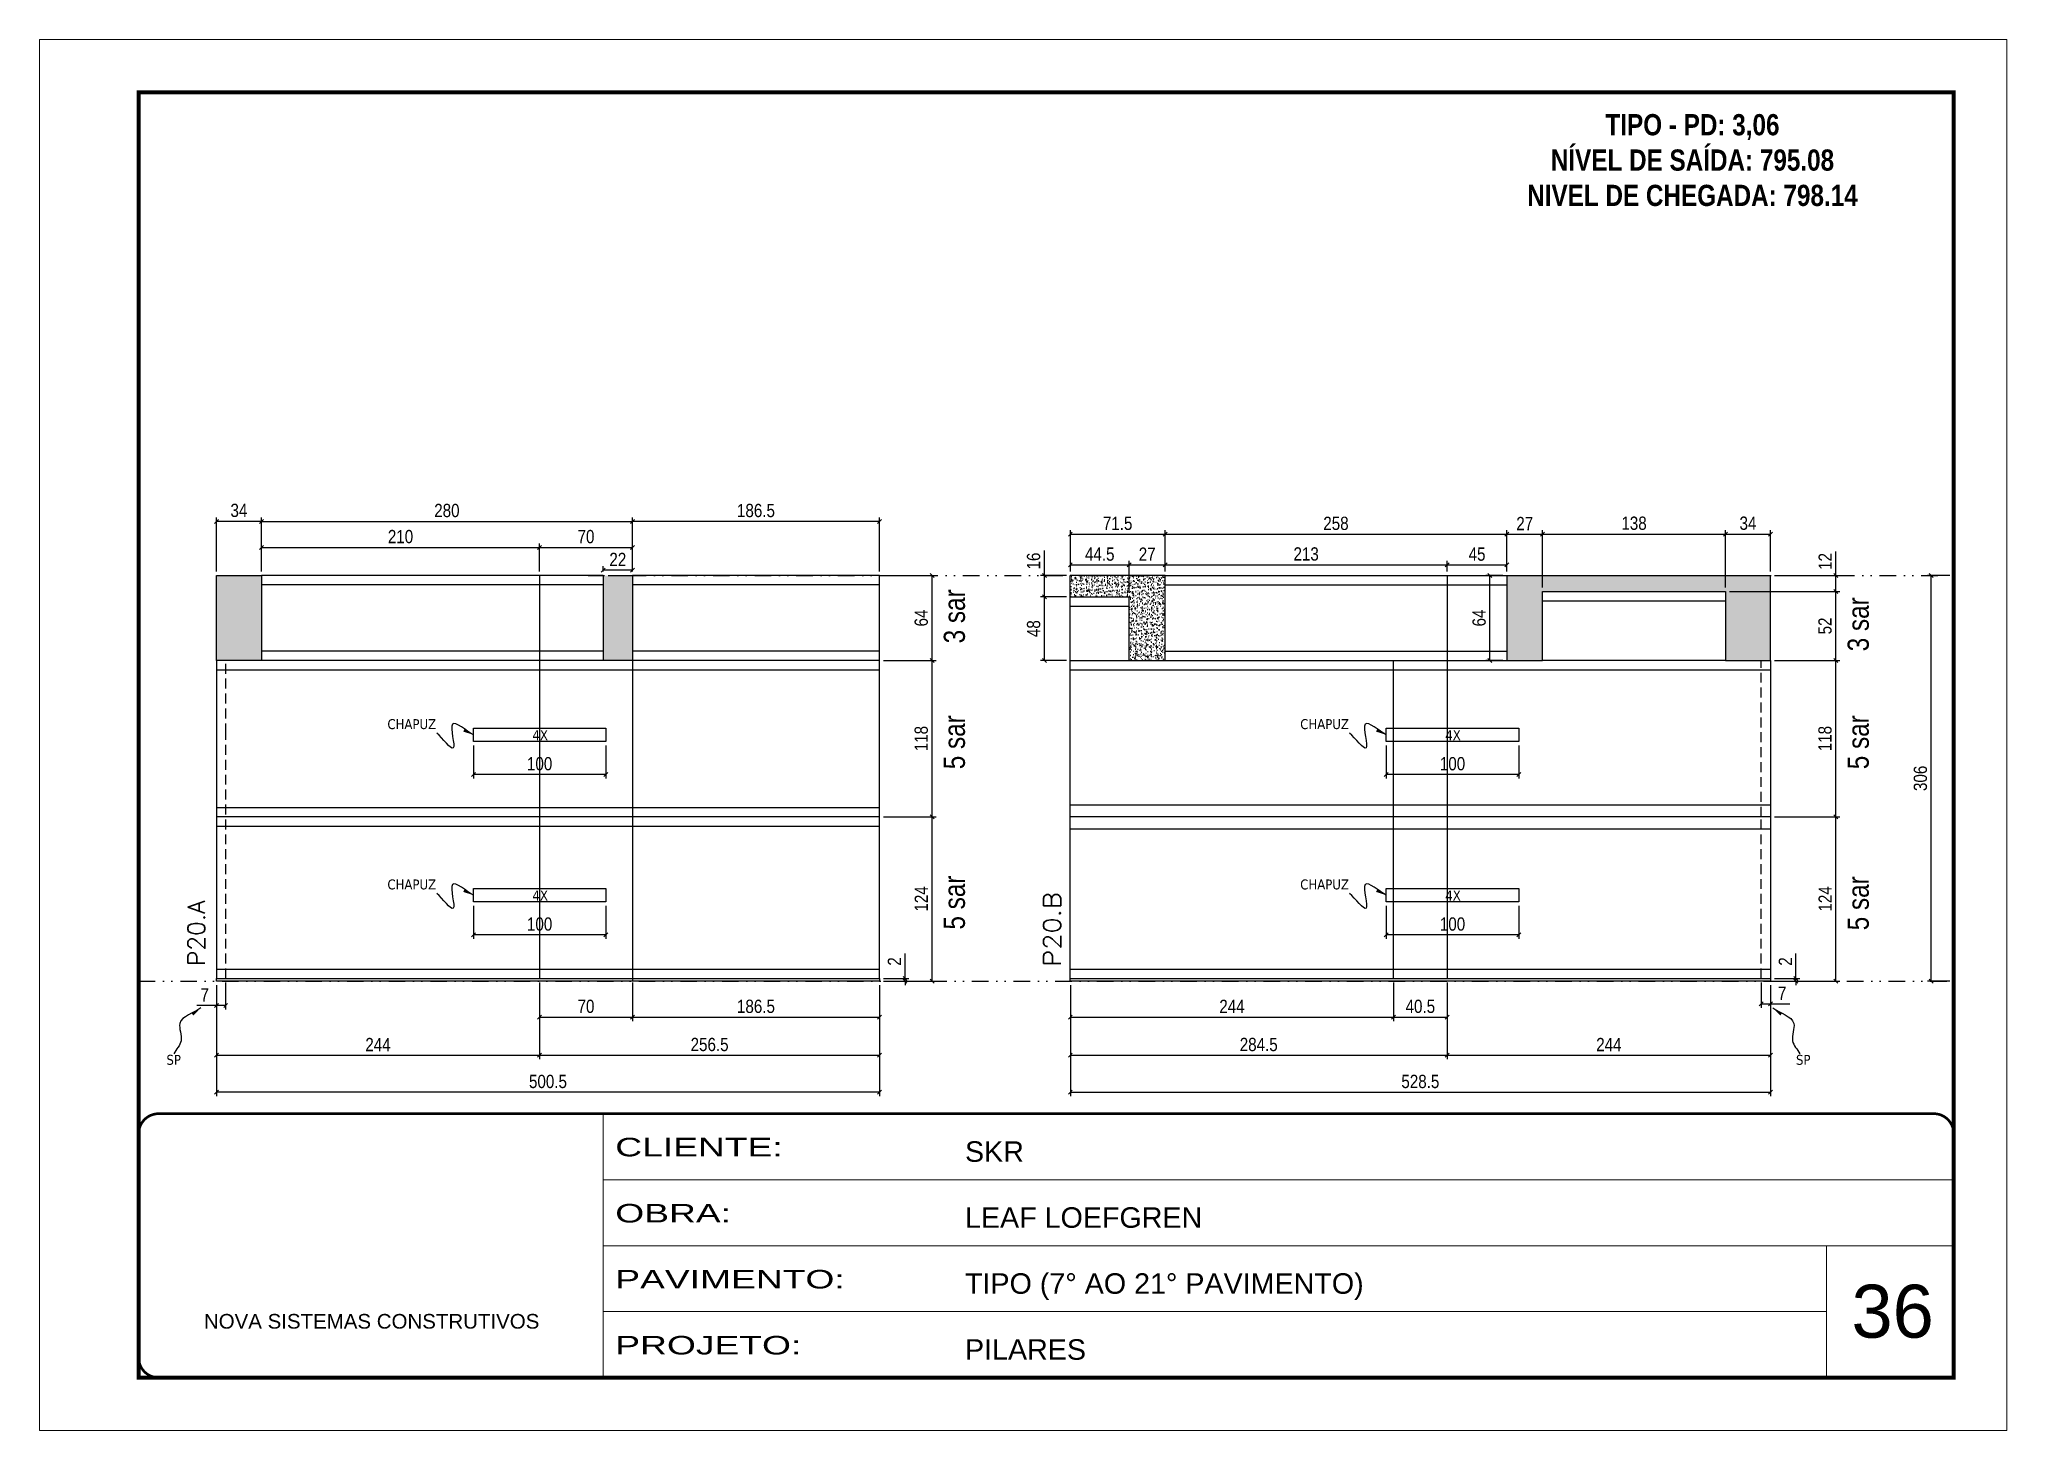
# Model space of a CAD drawing. Extents: x 14400 to 27878, y -21631 to 6985.
# Drawn here: x 19168 to 20653, y -3254 to -2204 of the extents above; entities that cross this region are included whole.
import ezdxf

# ---------------------------------------------------------------- set-up
doc = ezdxf.new("R2010")
doc.units = 0
for name, pattern in [('CONTINUO', [0]), ('DASHED', [0.75, 0.5, -0.25]), ('DIVIDE2', [0.625, 0.25, -0.125, 0, -0.125, 0, -0.125]), ('HIDDEN', [0.375, 0.25, -0.125])]:
    doc.linetypes.add(name, pattern=pattern)
for name, color, linetype, lineweight in [('CARIMBO', 255, 'Continuous', 9), ('Folhas', 255, 'Continuous', 9), ('SARRAFO DE PRESSAO', 251, 'DASHED', 9), ('Texto Seção', 7, 'Continuous', 15)]:
    doc.layers.add(name, color=color, linetype=linetype, lineweight=lineweight)
for name, color, linetype in [('COTA', 241, 'Continuous'), ('NOMENCLATURA', 7, 'Continuous'), ('Nível', 160, 'Continuous'), ('Painéis', 200, 'Continuous'), ('SARR_2.2x10', 60, 'Continuous'), ('SARR_2.2x7', 40, 'Continuous'), ('Sarrafo de Pressão', 42, 'HIDDEN'), ('texto', 7, 'Continuous')]:
    doc.layers.add(name, color=color, linetype=linetype)
doc.styles.add('ARIAL', font='arial.ttf')
doc.styles.add('ARIAL_NARROW', font='ARIALN.TTF', dxfattribs={"height": 0.2})
doc.styles.add('COTA TECNICA', font='techl___.ttf', dxfattribs={"height": 10})
doc.styles.add('COTA TECNICA-50', font='techl___.ttf', dxfattribs={"height": 10})
doc.styles.add('REGUA-120', font='ROMANS.shx', dxfattribs={"height": 15})
doc.styles.add('ROMANC', font='techb___.ttf', dxfattribs={"height": 2.5})
doc.styles.get("Standard").update_dxf_attribs({"font": 'arial.ttf'})
doc.styles.add('Tecnologia', font='')
doc.styles.get('Tecnologia').set_extended_font_data('Forgotten Futurist')
doc.dimstyles.new('COTA PAINEL-50', dxfattribs={"dimtxt": 10, "dimasz": 3, "dimexe": 3, "dimexo": 3, "dimgap": 3, "dimtad": 1, "dimdec": 1, "dimzin": 12, "dimdsep": 46, "dimtxsty": 'COTA TECNICA-50', "dimblk1": 'OBLIQUE', "dimblk2": 'OBLIQUE', "dimsah": 1, "dimcen": 0.9, "dimclrd": 4, "dimclre": 4, "dimclrt": 240, "dimadec": 1, "dimazin": 3, "dimtfac": 1, "dimtdec": 1, "dimtmove": 0, "dimatfit": 3, "dimfxl": 1, "dimtolj": 1, "dimtzin": 12, "dimarcsym": 0})
doc.dimstyles.new('PAINEL', dxfattribs={"dimtxt": 10, "dimasz": 3, "dimexe": 3, "dimexo": 3, "dimgap": 3, "dimtad": 1, "dimdec": 1, "dimzin": 12, "dimdsep": 46, "dimtxsty": 'COTA TECNICA', "dimblk1": 'OBLIQUE', "dimblk2": 'OBLIQUE', "dimsah": 1, "dimcen": 0.9, "dimclrd": 4, "dimclre": 4, "dimclrt": 240, "dimadec": 1, "dimazin": 3, "dimtfac": 1, "dimtdec": 1, "dimtmove": 0, "dimatfit": 3, "dimfxl": 1, "dimtolj": 1, "dimtzin": 12, "dimarcsym": 0})
doc.dimstyles.get("Standard").update_dxf_attribs({"dimtxt": 0.18, "dimasz": 0.18, "dimexe": 0.18, "dimexo": 0.0625, "dimgap": 0.09, "dimtad": 0, "dimtih": 1, "dimtoh": 1, "dimdec": 4, "dimzin": 0, "dimdsep": 46, "dimtxsty": 'Standard', "dimcen": 0.09, "dimadec": 0, "dimazin": 0, "dimtfac": 1, "dimtdec": 4, "dimtofl": 0, "dimtmove": 0, "dimatfit": 3, "dimfxl": 1, "dimtolj": 1, "dimtzin": 0, "dimarcsym": 0})
pattern_1 = [(50, (0, -55), (5.4655401, -0.4781726), [0.5715, -6.2865]), (355, (0, -55), (-1.0573026, 5.7317054), [0.4572, -5.0292175]), (100.451445, (0.4555, -55.04), (4.4082374, 5.2535326), [0.4857003, -5.3427073]), (46.1842, (0, -53.476), (8.1323712, -1.2612698), [0.85725, -9.42975]), (96.635558, (0.678, -53.581), (7.122124, 7.4227837), [0.7285507, -8.0140682]), (351.18415, (0, -53.476), (7.122124, 7.4227837), [0.685799, -7.543792]), (21, (0.762, -53.857), (4.5484317, -3.0679559), [0.5715, -6.2865]), (326, (0.762, -53.857), (1.8540609, 5.525639), [0.4572, -5.0292]), (71.451445, (1.141, -54.1127), (6.4024926, 2.457683), [0.4857003, -5.3426981]), (37.5, (0, -55), (0.0926581, 2.53665117), [0, -4.96824, 0, -5.1054, 0, -5.04825]), (7.5, (0, -55), (2.00458988, 3.00541724), [0, -2.91084, 0, -4.85394, 0, -1.92405]), (327.5, (-1.6993, -55), (4.06771786, -0.17186232), [0, -1.905, 0, -5.9436, 0, -7.8867]), (317.5, (-2.4613, -55), (4.44387544, 0.76279473), [0, -2.4765, 0, -3.94716, 0, -5.6007])]

msp = doc.modelspace()

# ---------------------------------------------------------------- texts
at = {"layer": 'CARIMBO', "style": 'ARIAL'}
msp.add_text('36', height=40, dxfattribs=at).set_placement((20536.328, -3183.73))
at = {"layer": 'NOMENCLATURA', "style": 'ARIAL_NARROW'}
for s, p in [('3 sar', (19867.144, -2659.71)), ('3 sar', (20549.4, -2665.71)), ('5 sar', (19867.144, -2754.71)), ('5 sar', (20549.4, -2754.71)), ('5 sar', (19867.144, -2875.71)), ('5 sar', (20549.4, -2876.267))]:
    msp.add_text(s, height=16, rotation=90, dxfattribs=at).set_placement(p)
at = {"layer": 'NOMENCLATURA', "color": 2, "insert": (20416.306, -2260.288), "char_height": 16, "attachment_point": 2, "style": 'ROMANC'}
msp.add_mtext_dynamic_manual_height_columns('TIPO - PD: 3,06\\PNÍVEL DE SAÍDA: 795.08\\PNIVEL DE CHEGADA: 798.14', width=432.35115, gutter_width=1, heights=[0], dxfattribs=at)
at = {"layer": 'texto', "color": 0, "char_height": 7.5, "attachment_point": 5}
for s, insert in [('{\\fTahoma|b0|i0|c0|p34;\\C4;CHAPUZ}', (19449.577, -2720.733)), ('{\\fTahoma|b0|i0|c0|p34;\\C4;CHAPUZ}', (20138.607, -2720.733)), ('{\\fTahoma|b0|i0|c0|p34;\\C4;4X}', (19546.519, -2729.04)), ('{\\fTahoma|b0|i0|c0|p34;\\C4;4X}', (20235.55, -2729.04)), ('{\\fTahoma|b0|i0|c0|p34;\\C4;CHAPUZ}', (19449.577, -2841.733)), ('{\\fTahoma|b0|i0|c0|p34;\\C4;4X}', (19546.519, -2850.04)), ('{\\fTahoma|b0|i0|c0|p34;\\C4;CHAPUZ}', (20138.607, -2841.733)), ('{\\fTahoma|b0|i0|c0|p34;\\C4;4X}', (20235.55, -2850.04)), ('{\\fTahoma|b0|i0|c0|p34;\\C4;SP}', (19269.88, -2974.082)), ('{\\fTahoma|b0|i0|c0|p34;\\C4;SP}', (20499.934, -2974.082))]:
    msp.add_mtext(s, dxfattribs=dict(at, insert=insert))
at = {"layer": 'Texto Seção', "style": 'REGUA-120', "width": 1.1}
msp.add_text('P20.B', height=13, rotation=90, dxfattribs=at).set_placement((19939.408, -2903.827))
at = {"layer": 'Texto Seção', "insert": (19293.507, -2903.339), "char_height": 13, "width": 285.32988, "attachment_point": 7, "rotation": 90, "style": 'REGUA-120'}
msp.add_mtext('P20.A', dxfattribs=at)

# ---------------------------------------------------------------- blocks, each defined once
blk = doc.blocks.new('9999999999')
at = {"color": 30, "linetype": 'CONTINUO'}
for p, q in [((98564.6, 34230.2), (98564.6, 34429.4)), ((98564.6, 34379.6), (99584, 34379.6)), ((98564.6, 34329.8), (99488, 34329.8)), ((99584, 34329.8), (99488, 34329.8)), ((99488, 34329.8), (99488, 34230.2)), ((98564.6, 34280), (99488, 34280))]:
    blk.add_line(p, q, dxfattribs=at)
at = {"color": 30, "linetype": 'CONTINUO', "const_width": 2}
blk.add_lwpolyline([(99584, 34230.2), (99584, 34414.4, 0.414214), (99569, 34429.4), (98229, 34429.4, 0.414214), (98214, 34414.4), (98214, 34245.2, 0.414214), (98229, 34230.2), (99584, 34230.2)], format="xyb", dxfattribs=at)
at = {"layer": 'Folhas'}
blk.add_lwpolyline([(98139, 34190.2), (99624, 34190.2), (99624, 35240.2), (98139, 35240.2)], close=True, dxfattribs=at)
at = {"layer": 'Folhas', "color": 30, "const_width": 3}
blk.add_lwpolyline([(98214, 34230.2), (99584, 34230.2), (99584, 35200.2), (98214, 35200.2)], close=True, dxfattribs=at)
at = {"color": 7, "linetype": 'Continuous', "ltscale": 5, "style": 'ARIAL'}
for s, height, p in [('SKR', 15.48, (98837.7, 34393.1)), ('LEAF LOEFGREN', 15.483, (98837.7, 34343.3)), ('TIPO (7° AO 21° PAVIMENTO)', 15.483, (98837.7, 34293.5)), ('NOVA SISTEMAS CONSTRUTIVOS', 11.059, (98263.2, 34267.2)), ('PILARES', 15.48, (98837.7, 34243.7))]:
    blk.add_text(s, height=height, dxfattribs=at).set_placement(p)
at = {"layer": 'Folhas', "color": 7, "style": 'Tecnologia', "width": 1.5}
for s, p in [('CLIENTE:', (98573.7, 34397.2)), ('OBRA:', (98573.7, 34347.3)), ('PAVIMENTO:', (98573.7, 34297.5)), ('PROJETO:', (98573.7, 34247.7))]:
    blk.add_text(s, height=14, dxfattribs=at).set_placement(p)
blk = doc.blocks.new('_Oblique')
at = {"color": 0, "linetype": 'ByBlock', "lineweight": -2}
blk.add_line((-0.5, -0.5), (0.5, 0.5), dxfattribs=at)
blk = doc.blocks.new('*D1967')
at = {"layer": 'COTA', "color": 4, "lineweight": -2, "transparency": 16777216}
for p, q in [((19302.1, -2917.6), (19302.1, -2936.1)), ((19309.1, -2915.6), (19309.1, -2936.1)), ((19302.1, -2933.1), (19287.4, -2933.1)), ((19309.1, -2933.1), (19302.1, -2933.1))]:
    blk.add_line(p, q, dxfattribs=at)
at = {"layer": 'Defpoints', "color": 0, "transparency": 16777216}
for p in [(19302.1, -2914.6), (19309.1, -2912.6), (19302.1, -2933.1)]:
    blk.add_point(p, dxfattribs=at)
at = {"layer": 'COTA', "color": 4, "lineweight": -2, "transparency": 16777216, "xscale": 3, "yscale": 3, "zscale": 3, "rotation": 180}
blk.add_blockref('_Oblique', (19302.1, -2933.1), dxfattribs=at)
at = {"layer": 'COTA', "color": 4, "lineweight": -2, "transparency": 16777216, "xscale": 3, "yscale": 3, "zscale": 3}
blk.add_blockref('_Oblique', (19309.1, -2933.1), dxfattribs=at)
at = {"layer": 'COTA', "color": 240, "transparency": 16777216, "insert": (19293.3, -2925), "char_height": 10, "attachment_point": 5, "style": 'COTA TECNICA-50'}
blk.add_mtext('\\A1;7', dxfattribs=at)
blk = doc.blocks.new('*D1968')
at = {"layer": 'COTA', "color": 4, "lineweight": -2, "transparency": 16777216}
for p, q in [((19821.9, -2912.6), (19821.9, -2893.8)), ((19805.6, -2912.6), (19824.9, -2912.6)), ((19805.6, -2914.6), (19824.9, -2914.6)), ((19821.9, -2914.6), (19821.9, -2912.6)), ((19821.9, -2914.6), (19821.9, -2917.6))]:
    blk.add_line(p, q, dxfattribs=at)
at = {"layer": 'Defpoints', "color": 0, "transparency": 16777216}
for p in [(19802.6, -2912.6), (19802.6, -2914.6), (19821.9, -2914.6)]:
    blk.add_point(p, dxfattribs=at)
at = {"layer": 'COTA', "color": 4, "lineweight": -2, "transparency": 16777216, "xscale": 3, "yscale": 3, "zscale": 3}
for p, rotation in [((19821.9, -2912.6), 270), ((19821.9, -2914.6), 90)]:
    blk.add_blockref('_Oblique', p, dxfattribs=dict(at, rotation=rotation))
at = {"layer": 'COTA', "color": 240, "transparency": 16777216, "insert": (19813.9, -2899.8), "char_height": 10, "attachment_point": 5, "rotation": 90, "style": 'COTA TECNICA-50'}
blk.add_mtext('\\A1;2', dxfattribs=at)
blk = doc.blocks.new('*D1969')
at = {"layer": 'COTA', "color": 4, "lineweight": -2, "transparency": 16777216}
for p, q in [((19302.1, -2917.6), (19302.1, -2973.6)), ((19546.1, -2915.6), (19546.1, -2973.6)), ((19302.1, -2970.6), (19546.1, -2970.6))]:
    blk.add_line(p, q, dxfattribs=at)
at = {"layer": 'Defpoints', "color": 0, "transparency": 16777216}
for p in [(19302.1, -2914.6), (19546.1, -2912.6), (19546.1, -2970.6)]:
    blk.add_point(p, dxfattribs=at)
at = {"layer": 'COTA', "color": 4, "lineweight": -2, "transparency": 16777216, "xscale": 3, "yscale": 3, "zscale": 3, "rotation": 180}
blk.add_blockref('_Oblique', (19302.1, -2970.6), dxfattribs=at)
at = {"layer": 'COTA', "color": 4, "lineweight": -2, "transparency": 16777216, "xscale": 3, "yscale": 3, "zscale": 3}
blk.add_blockref('_Oblique', (19546.1, -2970.6), dxfattribs=at)
at = {"layer": 'COTA', "color": 240, "transparency": 16777216, "insert": (19424.1, -2962.5), "char_height": 10, "attachment_point": 5, "style": 'COTA TECNICA-50'}
blk.add_mtext('\\A1;244', dxfattribs=at)
blk = doc.blocks.new('*D1970')
at = {"layer": 'COTA', "color": 4, "lineweight": -2, "transparency": 16777216}
for p, q in [((19546.1, -2915.6), (19546.1, -2973.6)), ((19802.6, -2917.6), (19802.6, -2973.6)), ((19546.1, -2970.6), (19802.6, -2970.6))]:
    blk.add_line(p, q, dxfattribs=at)
at = {"layer": 'Defpoints', "color": 0, "transparency": 16777216}
for p in [(19546.1, -2912.6), (19802.6, -2914.6), (19802.6, -2970.6)]:
    blk.add_point(p, dxfattribs=at)
at = {"layer": 'COTA', "color": 4, "lineweight": -2, "transparency": 16777216, "xscale": 3, "yscale": 3, "zscale": 3, "rotation": 180}
blk.add_blockref('_Oblique', (19546.1, -2970.6), dxfattribs=at)
at = {"layer": 'COTA', "color": 4, "lineweight": -2, "transparency": 16777216, "xscale": 3, "yscale": 3, "zscale": 3}
blk.add_blockref('_Oblique', (19802.6, -2970.6), dxfattribs=at)
at = {"layer": 'COTA', "color": 240, "transparency": 16777216, "insert": (19674.4, -2962.5), "char_height": 10, "attachment_point": 5, "style": 'COTA TECNICA-50'}
blk.add_mtext('\\A1;256.5', dxfattribs=at)
blk = doc.blocks.new('*D1971')
at = {"layer": 'COTA', "color": 4, "linetype": 'ByBlock', "lineweight": -2, "transparency": 16777216}
for p, q in [((19496.1, -2857.7), (19496.1, -2882.7)), ((19596.1, -2857.7), (19596.1, -2882.7)), ((19596.1, -2879.7), (19496.1, -2879.7))]:
    blk.add_line(p, q, dxfattribs=at)
at = {"layer": 'Defpoints', "color": 0, "linetype": 'ByBlock', "transparency": 16777216}
for p in [(19496.1, -2854.7), (19596.1, -2854.7), (19496.1, -2879.7)]:
    blk.add_point(p, dxfattribs=at)
at = {"layer": 'COTA', "color": 4, "linetype": 'ByBlock', "lineweight": -2, "transparency": 16777216, "xscale": 3, "yscale": 3, "zscale": 3, "rotation": 180}
blk.add_blockref('_Oblique', (19496.1, -2879.7), dxfattribs=at)
at = {"layer": 'COTA', "color": 4, "linetype": 'ByBlock', "lineweight": -2, "transparency": 16777216, "xscale": 3, "yscale": 3, "zscale": 3}
blk.add_blockref('_Oblique', (19596.1, -2879.7), dxfattribs=at)
at = {"layer": 'COTA', "color": 240, "linetype": 'ByBlock', "transparency": 16777216, "insert": (19546.1, -2871.6), "char_height": 10, "attachment_point": 5, "style": 'COTA TECNICA'}
blk.add_mtext('\\A1;100', dxfattribs=at)
blk = doc.blocks.new('*D1972')
at = {"layer": 'COTA', "color": 4, "lineweight": -2, "transparency": 16777216}
for p, q in [((19546.1, -2915.6), (19546.1, -2944.8)), ((19616.1, -2915.6), (19616.1, -2944.8)), ((19546.1, -2941.8), (19616.1, -2941.8))]:
    blk.add_line(p, q, dxfattribs=at)
at = {"layer": 'Defpoints', "color": 0, "transparency": 16777216}
for p in [(19546.1, -2912.6), (19616.1, -2912.6), (19616.1, -2941.8)]:
    blk.add_point(p, dxfattribs=at)
at = {"layer": 'COTA', "color": 4, "lineweight": -2, "transparency": 16777216, "xscale": 3, "yscale": 3, "zscale": 3, "rotation": 180}
blk.add_blockref('_Oblique', (19546.1, -2941.8), dxfattribs=at)
at = {"layer": 'COTA', "color": 4, "lineweight": -2, "transparency": 16777216, "xscale": 3, "yscale": 3, "zscale": 3}
blk.add_blockref('_Oblique', (19616.1, -2941.8), dxfattribs=at)
at = {"layer": 'COTA', "color": 240, "transparency": 16777216, "insert": (19581.1, -2933.7), "char_height": 10, "attachment_point": 5, "style": 'COTA TECNICA'}
blk.add_mtext('\\A1;70', dxfattribs=at)
blk = doc.blocks.new('*D1973')
at = {"layer": 'COTA', "color": 4, "lineweight": -2, "transparency": 16777216}
for p, q in [((19616.1, -2915.6), (19616.1, -2944.8)), ((19802.6, -2917.6), (19802.6, -2944.8)), ((19616.1, -2941.8), (19802.6, -2941.8))]:
    blk.add_line(p, q, dxfattribs=at)
at = {"layer": 'Defpoints', "color": 0, "transparency": 16777216}
for p in [(19616.1, -2912.6), (19802.6, -2914.6), (19802.6, -2941.8)]:
    blk.add_point(p, dxfattribs=at)
at = {"layer": 'COTA', "color": 4, "lineweight": -2, "transparency": 16777216, "xscale": 3, "yscale": 3, "zscale": 3, "rotation": 180}
blk.add_blockref('_Oblique', (19616.1, -2941.8), dxfattribs=at)
at = {"layer": 'COTA', "color": 4, "lineweight": -2, "transparency": 16777216, "xscale": 3, "yscale": 3, "zscale": 3}
blk.add_blockref('_Oblique', (19802.6, -2941.8), dxfattribs=at)
at = {"layer": 'COTA', "color": 240, "transparency": 16777216, "insert": (19709.4, -2933.7), "char_height": 10, "attachment_point": 5, "style": 'COTA TECNICA'}
blk.add_mtext('\\A1;186.5', dxfattribs=at)
blk = doc.blocks.new('*D1974')
at = {"layer": 'COTA', "color": 4, "lineweight": -2, "transparency": 16777216}
for p, q in [((20468.2, -2915.6), (20468.2, -2934.8)), ((20475.2, -2917.6), (20475.2, -2934.8)), ((20468.2, -2931.8), (20475.2, -2931.8)), ((20475.2, -2931.8), (20489.9, -2931.8))]:
    blk.add_line(p, q, dxfattribs=at)
at = {"layer": 'Defpoints', "color": 0, "transparency": 16777216}
for p in [(20468.2, -2912.6), (20475.2, -2914.6), (20475.2, -2931.8)]:
    blk.add_point(p, dxfattribs=at)
at = {"layer": 'COTA', "color": 4, "lineweight": -2, "transparency": 16777216, "xscale": 3, "yscale": 3, "zscale": 3, "rotation": 180}
blk.add_blockref('_Oblique', (20468.2, -2931.8), dxfattribs=at)
at = {"layer": 'COTA', "color": 4, "lineweight": -2, "transparency": 16777216, "xscale": 3, "yscale": 3, "zscale": 3}
blk.add_blockref('_Oblique', (20475.2, -2931.8), dxfattribs=at)
at = {"layer": 'COTA', "color": 240, "transparency": 16777216, "insert": (20484, -2923.8), "char_height": 10, "attachment_point": 5, "style": 'COTA TECNICA-50'}
blk.add_mtext('\\A1;7', dxfattribs=at)
blk = doc.blocks.new('*D1975')
at = {"layer": 'COTA', "color": 4, "lineweight": -2, "transparency": 16777216}
for p, q in [((20494.4, -2912.6), (20494.4, -2893.8)), ((20478.2, -2912.6), (20497.4, -2912.6)), ((20478.2, -2914.6), (20497.4, -2914.6)), ((20494.4, -2914.6), (20494.4, -2912.6)), ((20494.4, -2914.6), (20494.4, -2917.6))]:
    blk.add_line(p, q, dxfattribs=at)
at = {"layer": 'Defpoints', "color": 0, "transparency": 16777216}
for p in [(20475.2, -2912.6), (20475.2, -2914.6), (20494.4, -2914.6)]:
    blk.add_point(p, dxfattribs=at)
at = {"layer": 'COTA', "color": 4, "lineweight": -2, "transparency": 16777216, "xscale": 3, "yscale": 3, "zscale": 3}
for p, rotation in [((20494.4, -2912.6), 270), ((20494.4, -2914.6), 90)]:
    blk.add_blockref('_Oblique', p, dxfattribs=dict(at, rotation=rotation))
at = {"layer": 'COTA', "color": 240, "transparency": 16777216, "insert": (20486.4, -2899.8), "char_height": 10, "attachment_point": 5, "rotation": 90, "style": 'COTA TECNICA-50'}
blk.add_mtext('\\A1;2', dxfattribs=at)
blk = doc.blocks.new('*D1976')
at = {"layer": 'COTA', "color": 4, "lineweight": -2, "transparency": 16777216}
for p, q in [((20478.2, -2790.6), (20527.5, -2790.6)), ((20524.5, -2914.6), (20524.5, -2790.6)), ((20478.2, -2914.6), (20527.5, -2914.6))]:
    blk.add_line(p, q, dxfattribs=at)
at = {"layer": 'Defpoints', "color": 0, "transparency": 16777216}
for p in [(20475.2, -2790.6), (20524.5, -2790.6), (20475.2, -2914.6)]:
    blk.add_point(p, dxfattribs=at)
at = {"layer": 'COTA', "color": 4, "lineweight": -2, "transparency": 16777216, "xscale": 3, "yscale": 3, "zscale": 3}
for p, rotation in [((20524.5, -2790.6), 90), ((20524.5, -2914.6), 270)]:
    blk.add_blockref('_Oblique', p, dxfattribs=dict(at, rotation=rotation))
at = {"layer": 'COTA', "color": 240, "transparency": 16777216, "insert": (20516.5, -2852.6), "char_height": 10, "attachment_point": 5, "rotation": 90, "style": 'COTA TECNICA'}
blk.add_mtext('\\A1;124', dxfattribs=at)
blk = doc.blocks.new('*D1977')
at = {"layer": 'COTA', "color": 4, "linetype": 'ByBlock', "lineweight": -2, "transparency": 16777216}
for p, q in [((20185.2, -2857.7), (20185.2, -2882.7)), ((20285.2, -2857.7), (20285.2, -2882.7)), ((20285.2, -2879.7), (20185.2, -2879.7))]:
    blk.add_line(p, q, dxfattribs=at)
at = {"layer": 'Defpoints', "color": 0, "linetype": 'ByBlock', "transparency": 16777216}
for p in [(20185.2, -2854.7), (20285.2, -2854.7), (20185.2, -2879.7)]:
    blk.add_point(p, dxfattribs=at)
at = {"layer": 'COTA', "color": 4, "linetype": 'ByBlock', "lineweight": -2, "transparency": 16777216, "xscale": 3, "yscale": 3, "zscale": 3, "rotation": 180}
blk.add_blockref('_Oblique', (20185.2, -2879.7), dxfattribs=at)
at = {"layer": 'COTA', "color": 4, "linetype": 'ByBlock', "lineweight": -2, "transparency": 16777216, "xscale": 3, "yscale": 3, "zscale": 3}
blk.add_blockref('_Oblique', (20285.2, -2879.7), dxfattribs=at)
at = {"layer": 'COTA', "color": 240, "linetype": 'ByBlock', "transparency": 16777216, "insert": (20235.2, -2871.6), "char_height": 10, "attachment_point": 5, "style": 'COTA TECNICA'}
blk.add_mtext('\\A1;100', dxfattribs=at)
blk = doc.blocks.new('*D1978')
at = {"layer": 'COTA', "color": 4, "lineweight": -2, "transparency": 16777216}
for p, q in [((19946.7, -2917.6), (19946.7, -2973.6)), ((20231.2, -2915.6), (20231.2, -2973.6)), ((19946.7, -2970.6), (20231.2, -2970.6))]:
    blk.add_line(p, q, dxfattribs=at)
at = {"layer": 'Defpoints', "color": 0, "transparency": 16777216}
for p in [(19946.7, -2914.6), (20231.2, -2912.6), (20231.2, -2970.6)]:
    blk.add_point(p, dxfattribs=at)
at = {"layer": 'COTA', "color": 4, "lineweight": -2, "transparency": 16777216, "xscale": 3, "yscale": 3, "zscale": 3, "rotation": 180}
blk.add_blockref('_Oblique', (19946.7, -2970.6), dxfattribs=at)
at = {"layer": 'COTA', "color": 4, "lineweight": -2, "transparency": 16777216, "xscale": 3, "yscale": 3, "zscale": 3}
blk.add_blockref('_Oblique', (20231.2, -2970.6), dxfattribs=at)
at = {"layer": 'COTA', "color": 240, "transparency": 16777216, "insert": (20088.9, -2962.5), "char_height": 10, "attachment_point": 5, "style": 'COTA TECNICA'}
blk.add_mtext('\\A1;284.5', dxfattribs=at)
blk = doc.blocks.new('*D1979')
at = {"layer": 'COTA', "color": 4, "lineweight": -2, "transparency": 16777216}
for p, q in [((20231.2, -2915.6), (20231.2, -2973.6)), ((20475.2, -2917.6), (20475.2, -2973.6)), ((20231.2, -2970.6), (20475.2, -2970.6))]:
    blk.add_line(p, q, dxfattribs=at)
at = {"layer": 'Defpoints', "color": 0, "transparency": 16777216}
for p in [(20231.2, -2912.6), (20475.2, -2914.6), (20475.2, -2970.6)]:
    blk.add_point(p, dxfattribs=at)
at = {"layer": 'COTA', "color": 4, "lineweight": -2, "transparency": 16777216, "xscale": 3, "yscale": 3, "zscale": 3, "rotation": 180}
blk.add_blockref('_Oblique', (20231.2, -2970.6), dxfattribs=at)
at = {"layer": 'COTA', "color": 4, "lineweight": -2, "transparency": 16777216, "xscale": 3, "yscale": 3, "zscale": 3}
blk.add_blockref('_Oblique', (20475.2, -2970.6), dxfattribs=at)
at = {"layer": 'COTA', "color": 240, "transparency": 16777216, "insert": (20353.2, -2962.5), "char_height": 10, "attachment_point": 5, "style": 'COTA TECNICA'}
blk.add_mtext('\\A1;244', dxfattribs=at)
blk = doc.blocks.new('*D1980')
at = {"layer": 'COTA', "color": 4, "lineweight": -2, "transparency": 16777216}
for p, q in [((19946.7, -2917.6), (19946.7, -2944.8)), ((20190.7, -2915.6), (20190.7, -2944.8)), ((19946.7, -2941.8), (20190.7, -2941.8))]:
    blk.add_line(p, q, dxfattribs=at)
at = {"layer": 'Defpoints', "color": 0, "transparency": 16777216}
for p in [(19946.7, -2914.6), (20190.7, -2912.6), (20190.7, -2941.8)]:
    blk.add_point(p, dxfattribs=at)
at = {"layer": 'COTA', "color": 4, "lineweight": -2, "transparency": 16777216, "xscale": 3, "yscale": 3, "zscale": 3, "rotation": 180}
blk.add_blockref('_Oblique', (19946.7, -2941.8), dxfattribs=at)
at = {"layer": 'COTA', "color": 4, "lineweight": -2, "transparency": 16777216, "xscale": 3, "yscale": 3, "zscale": 3}
blk.add_blockref('_Oblique', (20190.7, -2941.8), dxfattribs=at)
at = {"layer": 'COTA', "color": 240, "transparency": 16777216, "insert": (20068.7, -2933.7), "char_height": 10, "attachment_point": 5, "style": 'COTA TECNICA'}
blk.add_mtext('\\A1;244', dxfattribs=at)
blk = doc.blocks.new('*D1981')
at = {"layer": 'COTA', "color": 4, "lineweight": -2, "transparency": 16777216}
for p, q in [((20190.7, -2915.6), (20190.7, -2944.8)), ((20231.2, -2915.6), (20231.2, -2944.8)), ((20190.7, -2941.8), (20231.2, -2941.8))]:
    blk.add_line(p, q, dxfattribs=at)
at = {"layer": 'Defpoints', "color": 0, "transparency": 16777216}
for p in [(20190.7, -2912.6), (20231.2, -2912.6), (20231.2, -2941.8)]:
    blk.add_point(p, dxfattribs=at)
at = {"layer": 'COTA', "color": 4, "lineweight": -2, "transparency": 16777216, "xscale": 3, "yscale": 3, "zscale": 3, "rotation": 180}
blk.add_blockref('_Oblique', (20190.7, -2941.8), dxfattribs=at)
at = {"layer": 'COTA', "color": 4, "lineweight": -2, "transparency": 16777216, "xscale": 3, "yscale": 3, "zscale": 3}
blk.add_blockref('_Oblique', (20231.2, -2941.8), dxfattribs=at)
at = {"layer": 'COTA', "color": 240, "transparency": 16777216, "insert": (20210.9, -2933.7), "char_height": 10, "attachment_point": 5, "style": 'COTA TECNICA'}
blk.add_mtext('\\A1;40.5', dxfattribs=at)
blk = doc.blocks.new('*D1982')
at = {"layer": 'COTA', "color": 4, "lineweight": -2, "transparency": 16777216}
for p, q in [((19805.6, -2790.6), (19845.3, -2790.6)), ((19842.3, -2914.6), (19842.3, -2790.6)), ((19805.6, -2914.6), (19845.3, -2914.6))]:
    blk.add_line(p, q, dxfattribs=at)
at = {"layer": 'Defpoints', "color": 0, "transparency": 16777216}
for p in [(19802.6, -2790.6), (19842.3, -2790.6), (19802.6, -2914.6)]:
    blk.add_point(p, dxfattribs=at)
at = {"layer": 'COTA', "color": 4, "lineweight": -2, "transparency": 16777216, "xscale": 3, "yscale": 3, "zscale": 3}
for p, rotation in [((19842.3, -2790.6), 90), ((19842.3, -2914.6), 270)]:
    blk.add_blockref('_Oblique', p, dxfattribs=dict(at, rotation=rotation))
at = {"layer": 'COTA', "color": 240, "transparency": 16777216, "insert": (19834.2, -2852.6), "char_height": 10, "attachment_point": 5, "rotation": 90, "style": 'COTA TECNICA'}
blk.add_mtext('\\A1;124', dxfattribs=at)
blk = doc.blocks.new('*D1989')
at = {"layer": 'COTA', "color": 4, "lineweight": -2, "transparency": 16777216}
for p, q in [((19805.6, -2608.6), (19845.3, -2608.6)), ((19842.3, -2672.6), (19842.3, -2608.6)), ((19805.6, -2672.6), (19845.3, -2672.6))]:
    blk.add_line(p, q, dxfattribs=at)
at = {"layer": 'Defpoints', "color": 0, "transparency": 16777216}
for p in [(19802.6, -2608.6), (19842.3, -2608.6), (19802.6, -2672.6)]:
    blk.add_point(p, dxfattribs=at)
at = {"layer": 'COTA', "color": 4, "lineweight": -2, "transparency": 16777216, "xscale": 3, "yscale": 3, "zscale": 3}
for p, rotation in [((19842.3, -2608.6), 90), ((19842.3, -2672.6), 270)]:
    blk.add_blockref('_Oblique', p, dxfattribs=dict(at, rotation=rotation))
at = {"layer": 'COTA', "color": 240, "transparency": 16777216, "insert": (19834.2, -2640.6), "char_height": 10, "attachment_point": 5, "rotation": 90, "style": 'COTA TECNICA'}
blk.add_mtext('\\A1;64', dxfattribs=at)
blk = doc.blocks.new('*D1983')
at = {"layer": 'COTA', "color": 4, "lineweight": -2, "transparency": 16777216}
for p, q in [((19302.1, -2605.6), (19302.1, -2564.7)), ((19336.1, -2567.7), (19302.1, -2567.7)), ((19336.1, -2605.6), (19336.1, -2564.7))]:
    blk.add_line(p, q, dxfattribs=at)
at = {"layer": 'Defpoints', "color": 0, "transparency": 16777216}
for p in [(19302.1, -2567.7), (19302.1, -2608.6), (19336.1, -2608.6)]:
    blk.add_point(p, dxfattribs=at)
at = {"layer": 'COTA', "color": 4, "lineweight": -2, "transparency": 16777216, "xscale": 3, "yscale": 3, "zscale": 3, "rotation": 180}
blk.add_blockref('_Oblique', (19302.1, -2567.7), dxfattribs=at)
at = {"layer": 'COTA', "color": 4, "lineweight": -2, "transparency": 16777216, "xscale": 3, "yscale": 3, "zscale": 3}
blk.add_blockref('_Oblique', (19336.1, -2567.7), dxfattribs=at)
at = {"layer": 'COTA', "color": 240, "transparency": 16777216, "insert": (19319.1, -2559.4), "char_height": 10, "attachment_point": 5, "style": 'COTA TECNICA'}
blk.add_mtext('\\A1;34', dxfattribs=at)
blk = doc.blocks.new('*D1984')
at = {"layer": 'COTA', "color": 4, "lineweight": -2, "transparency": 16777216}
for p, q in [((19336.1, -2605.6), (19336.1, -2564.7)), ((19336.1, -2567.7), (19616.1, -2567.7)), ((19616.1, -2605.6), (19616.1, -2564.7))]:
    blk.add_line(p, q, dxfattribs=at)
at = {"layer": 'Defpoints', "color": 0, "transparency": 16777216}
for p in [(19616.1, -2567.7), (19336.1, -2608.6), (19616.1, -2608.6)]:
    blk.add_point(p, dxfattribs=at)
at = {"layer": 'COTA', "color": 4, "lineweight": -2, "transparency": 16777216, "xscale": 3, "yscale": 3, "zscale": 3, "rotation": 180}
blk.add_blockref('_Oblique', (19336.1, -2567.7), dxfattribs=at)
at = {"layer": 'COTA', "color": 4, "lineweight": -2, "transparency": 16777216, "xscale": 3, "yscale": 3, "zscale": 3}
blk.add_blockref('_Oblique', (19616.1, -2567.7), dxfattribs=at)
at = {"layer": 'COTA', "color": 240, "transparency": 16777216, "insert": (19476.1, -2559.5), "char_height": 10, "attachment_point": 5, "style": 'COTA TECNICA'}
blk.add_mtext('\\A1;280', dxfattribs=at)
blk = doc.blocks.new('*D1985')
at = {"layer": 'COTA', "color": 4, "lineweight": -2, "transparency": 16777216}
for p, q in [((19616.1, -2605.6), (19616.1, -2564.7)), ((19802.6, -2567.7), (19616.1, -2567.7)), ((19802.6, -2605.6), (19802.6, -2564.7))]:
    blk.add_line(p, q, dxfattribs=at)
at = {"layer": 'Defpoints', "color": 0, "transparency": 16777216}
for p in [(19616.1, -2567.7), (19616.1, -2608.6), (19802.6, -2608.6)]:
    blk.add_point(p, dxfattribs=at)
at = {"layer": 'COTA', "color": 4, "lineweight": -2, "transparency": 16777216, "xscale": 3, "yscale": 3, "zscale": 3, "rotation": 180}
blk.add_blockref('_Oblique', (19616.1, -2567.7), dxfattribs=at)
at = {"layer": 'COTA', "color": 4, "lineweight": -2, "transparency": 16777216, "xscale": 3, "yscale": 3, "zscale": 3}
blk.add_blockref('_Oblique', (19802.6, -2567.7), dxfattribs=at)
at = {"layer": 'COTA', "color": 240, "transparency": 16777216, "insert": (19709.4, -2559.5), "char_height": 10, "attachment_point": 5, "style": 'COTA TECNICA'}
blk.add_mtext('\\A1;186.5', dxfattribs=at)
blk = doc.blocks.new('*D1986')
at = {"layer": 'COTA', "color": 4, "lineweight": -2, "transparency": 16777216}
for p, q in [((19336.1, -2605.6), (19336.1, -2584.3)), ((19336.1, -2587.3), (19546.1, -2587.3)), ((19546.1, -2605.6), (19546.1, -2584.3))]:
    blk.add_line(p, q, dxfattribs=at)
at = {"layer": 'Defpoints', "color": 0, "transparency": 16777216}
for p in [(19546.1, -2587.3), (19336.1, -2608.6), (19546.1, -2608.6)]:
    blk.add_point(p, dxfattribs=at)
at = {"layer": 'COTA', "color": 4, "lineweight": -2, "transparency": 16777216, "xscale": 3, "yscale": 3, "zscale": 3, "rotation": 180}
blk.add_blockref('_Oblique', (19336.1, -2587.3), dxfattribs=at)
at = {"layer": 'COTA', "color": 4, "lineweight": -2, "transparency": 16777216, "xscale": 3, "yscale": 3, "zscale": 3}
blk.add_blockref('_Oblique', (19546.1, -2587.3), dxfattribs=at)
at = {"layer": 'COTA', "color": 240, "transparency": 16777216, "insert": (19441.1, -2579.2), "char_height": 10, "attachment_point": 5, "style": 'COTA TECNICA'}
blk.add_mtext('\\A1;210', dxfattribs=at)
blk = doc.blocks.new('*D1987')
at = {"layer": 'COTA', "color": 4, "lineweight": -2, "transparency": 16777216}
for p, q in [((19546.1, -2605.6), (19546.1, -2584.3)), ((19546.1, -2587.3), (19616.1, -2587.3)), ((19616.1, -2605.6), (19616.1, -2584.3))]:
    blk.add_line(p, q, dxfattribs=at)
at = {"layer": 'Defpoints', "color": 0, "transparency": 16777216}
for p in [(19616.1, -2587.3), (19546.1, -2608.6), (19616.1, -2608.6)]:
    blk.add_point(p, dxfattribs=at)
at = {"layer": 'COTA', "color": 4, "lineweight": -2, "transparency": 16777216, "xscale": 3, "yscale": 3, "zscale": 3, "rotation": 180}
blk.add_blockref('_Oblique', (19546.1, -2587.3), dxfattribs=at)
at = {"layer": 'COTA', "color": 4, "lineweight": -2, "transparency": 16777216, "xscale": 3, "yscale": 3, "zscale": 3}
blk.add_blockref('_Oblique', (19616.1, -2587.3), dxfattribs=at)
at = {"layer": 'COTA', "color": 240, "transparency": 16777216, "insert": (19581.1, -2579.2), "char_height": 10, "attachment_point": 5, "style": 'COTA TECNICA'}
blk.add_mtext('\\A1;70', dxfattribs=at)
blk = doc.blocks.new('*D1988')
at = {"layer": 'COTA', "color": 4, "lineweight": -2, "transparency": 16777216}
for p, q in [((19594.1, -2605.6), (19594.1, -2601.4)), ((19616.1, -2604.4), (19594.1, -2604.4)), ((19616.1, -2605.6), (19616.1, -2601.4))]:
    blk.add_line(p, q, dxfattribs=at)
at = {"layer": 'Defpoints', "color": 0, "transparency": 16777216}
for p in [(19594.1, -2604.4), (19594.1, -2608.6), (19616.1, -2608.6)]:
    blk.add_point(p, dxfattribs=at)
at = {"layer": 'COTA', "color": 4, "lineweight": -2, "transparency": 16777216, "xscale": 3, "yscale": 3, "zscale": 3, "rotation": 180}
blk.add_blockref('_Oblique', (19594.1, -2604.4), dxfattribs=at)
at = {"layer": 'COTA', "color": 4, "lineweight": -2, "transparency": 16777216, "xscale": 3, "yscale": 3, "zscale": 3}
blk.add_blockref('_Oblique', (19616.1, -2604.4), dxfattribs=at)
at = {"layer": 'COTA', "color": 240, "transparency": 16777216, "insert": (19605.1, -2596.4), "char_height": 10, "attachment_point": 5, "style": 'COTA TECNICA'}
blk.add_mtext('\\A1;22', dxfattribs=at)
blk = doc.blocks.new('*D1990')
at = {"layer": 'COTA', "color": 4, "lineweight": -2, "transparency": 16777216}
for p, q in [((19927.1, -2608.6), (19927.1, -2589.6)), ((19943.7, -2608.6), (19924.1, -2608.6)), ((19927.1, -2624.6), (19927.1, -2608.6)), ((19943.7, -2624.6), (19924.1, -2624.6))]:
    blk.add_line(p, q, dxfattribs=at)
at = {"layer": 'Defpoints', "color": 0, "transparency": 16777216}
for p in [(19927.1, -2608.6), (19946.7, -2608.6), (19946.7, -2624.6)]:
    blk.add_point(p, dxfattribs=at)
at = {"layer": 'COTA', "color": 4, "lineweight": -2, "transparency": 16777216, "xscale": 3, "yscale": 3, "zscale": 3}
for p, rotation in [((19927.1, -2608.6), 90), ((19927.1, -2624.6), 270)]:
    blk.add_blockref('_Oblique', p, dxfattribs=dict(at, rotation=rotation))
at = {"layer": 'COTA', "color": 240, "transparency": 16777216, "insert": (19919, -2597.6), "char_height": 10, "attachment_point": 5, "rotation": 90, "style": 'COTA TECNICA'}
blk.add_mtext('\\A1;16', dxfattribs=at)
blk = doc.blocks.new('*D1991')
at = {"layer": 'COTA', "color": 4, "lineweight": -2, "transparency": 16777216}
for p, q in [((19946.7, -2605.6), (19946.7, -2597.5)), ((19991.2, -2621.6), (19991.2, -2597.5)), ((19946.7, -2600.5), (19991.2, -2600.5))]:
    blk.add_line(p, q, dxfattribs=at)
at = {"layer": 'Defpoints', "color": 0, "transparency": 16777216}
for p in [(19946.7, -2608.6), (19991.2, -2600.5), (19991.2, -2624.6)]:
    blk.add_point(p, dxfattribs=at)
at = {"layer": 'COTA', "color": 4, "lineweight": -2, "transparency": 16777216, "xscale": 3, "yscale": 3, "zscale": 3, "rotation": 180}
blk.add_blockref('_Oblique', (19946.7, -2600.5), dxfattribs=at)
at = {"layer": 'COTA', "color": 4, "lineweight": -2, "transparency": 16777216, "xscale": 3, "yscale": 3, "zscale": 3}
blk.add_blockref('_Oblique', (19991.2, -2600.5), dxfattribs=at)
at = {"layer": 'COTA', "color": 240, "transparency": 16777216, "insert": (19968.9, -2592.4), "char_height": 10, "attachment_point": 5, "style": 'COTA TECNICA'}
blk.add_mtext('\\A1;44.5', dxfattribs=at)
blk = doc.blocks.new('*D1992')
at = {"layer": 'COTA', "color": 4, "lineweight": -2, "transparency": 16777216}
for p, q in [((19991.2, -2621.6), (19991.2, -2597.5)), ((20018.2, -2605.6), (20018.2, -2597.5)), ((19991.2, -2600.5), (20018.2, -2600.5))]:
    blk.add_line(p, q, dxfattribs=at)
at = {"layer": 'Defpoints', "color": 0, "transparency": 16777216}
for p in [(20018.2, -2600.5), (20018.2, -2608.6), (19991.2, -2624.6)]:
    blk.add_point(p, dxfattribs=at)
at = {"layer": 'COTA', "color": 4, "lineweight": -2, "transparency": 16777216, "xscale": 3, "yscale": 3, "zscale": 3, "rotation": 180}
blk.add_blockref('_Oblique', (19991.2, -2600.5), dxfattribs=at)
at = {"layer": 'COTA', "color": 4, "lineweight": -2, "transparency": 16777216, "xscale": 3, "yscale": 3, "zscale": 3}
blk.add_blockref('_Oblique', (20018.2, -2600.5), dxfattribs=at)
at = {"layer": 'COTA', "color": 240, "transparency": 16777216, "insert": (20004.7, -2592.4), "char_height": 10, "attachment_point": 5, "style": 'COTA TECNICA'}
blk.add_mtext('\\A1;27', dxfattribs=at)
blk = doc.blocks.new('*D1993')
at = {"layer": 'COTA', "color": 4, "lineweight": -2, "transparency": 16777216}
for p, q in [((20018.2, -2605.6), (20018.2, -2574.3)), ((20018.2, -2577.3), (20276.2, -2577.3)), ((20276.2, -2605.6), (20276.2, -2574.3))]:
    blk.add_line(p, q, dxfattribs=at)
at = {"layer": 'Defpoints', "color": 0, "transparency": 16777216}
for p in [(20276.2, -2577.3), (20018.2, -2608.6), (20276.2, -2608.6)]:
    blk.add_point(p, dxfattribs=at)
at = {"layer": 'COTA', "color": 4, "lineweight": -2, "transparency": 16777216, "xscale": 3, "yscale": 3, "zscale": 3, "rotation": 180}
blk.add_blockref('_Oblique', (20018.2, -2577.3), dxfattribs=at)
at = {"layer": 'COTA', "color": 4, "lineweight": -2, "transparency": 16777216, "xscale": 3, "yscale": 3, "zscale": 3}
blk.add_blockref('_Oblique', (20276.2, -2577.3), dxfattribs=at)
at = {"layer": 'COTA', "color": 240, "transparency": 16777216, "insert": (20147.2, -2569.2), "char_height": 10, "attachment_point": 5, "style": 'COTA TECNICA'}
blk.add_mtext('\\A1;258', dxfattribs=at)
blk = doc.blocks.new('*D1994')
at = {"layer": 'COTA', "color": 4, "lineweight": -2, "transparency": 16777216}
for p, q in [((20018.2, -2605.6), (20018.2, -2597.5)), ((20231.2, -2605.6), (20231.2, -2597.5)), ((20018.2, -2600.5), (20231.2, -2600.5))]:
    blk.add_line(p, q, dxfattribs=at)
at = {"layer": 'Defpoints', "color": 0, "transparency": 16777216}
for p in [(20018.2, -2608.6), (20231.2, -2600.5), (20231.2, -2608.6)]:
    blk.add_point(p, dxfattribs=at)
at = {"layer": 'COTA', "color": 4, "lineweight": -2, "transparency": 16777216, "xscale": 3, "yscale": 3, "zscale": 3, "rotation": 180}
blk.add_blockref('_Oblique', (20018.2, -2600.5), dxfattribs=at)
at = {"layer": 'COTA', "color": 4, "lineweight": -2, "transparency": 16777216, "xscale": 3, "yscale": 3, "zscale": 3}
blk.add_blockref('_Oblique', (20231.2, -2600.5), dxfattribs=at)
at = {"layer": 'COTA', "color": 240, "transparency": 16777216, "insert": (20124.7, -2592.3), "char_height": 10, "attachment_point": 5, "style": 'COTA TECNICA'}
blk.add_mtext('\\A1;213', dxfattribs=at)
blk = doc.blocks.new('*D1995')
at = {"layer": 'COTA', "color": 4, "lineweight": -2, "transparency": 16777216}
for p, q in [((20231.2, -2605.6), (20231.2, -2597.5)), ((20276.2, -2605.6), (20276.2, -2597.5)), ((20231.2, -2600.5), (20276.2, -2600.5))]:
    blk.add_line(p, q, dxfattribs=at)
at = {"layer": 'Defpoints', "color": 0, "transparency": 16777216}
for p in [(20231.2, -2608.6), (20276.2, -2600.5), (20276.2, -2608.6)]:
    blk.add_point(p, dxfattribs=at)
at = {"layer": 'COTA', "color": 4, "lineweight": -2, "transparency": 16777216, "xscale": 3, "yscale": 3, "zscale": 3, "rotation": 180}
blk.add_blockref('_Oblique', (20231.2, -2600.5), dxfattribs=at)
at = {"layer": 'COTA', "color": 4, "lineweight": -2, "transparency": 16777216, "xscale": 3, "yscale": 3, "zscale": 3}
blk.add_blockref('_Oblique', (20276.2, -2600.5), dxfattribs=at)
at = {"layer": 'COTA', "color": 240, "transparency": 16777216, "insert": (20253.7, -2592.4), "char_height": 10, "attachment_point": 5, "style": 'COTA TECNICA'}
blk.add_mtext('\\A1;45', dxfattribs=at)
blk = doc.blocks.new('*D1996')
at = {"layer": 'COTA', "color": 4, "lineweight": -2, "transparency": 16777216}
for p, q in [((20276.2, -2605.6), (20276.2, -2574.3)), ((20276.2, -2577.3), (20303.2, -2577.3)), ((20303.2, -2617.6), (20303.2, -2574.3))]:
    blk.add_line(p, q, dxfattribs=at)
at = {"layer": 'Defpoints', "color": 0, "transparency": 16777216}
for p in [(20303.2, -2577.3), (20276.2, -2608.6), (20303.2, -2620.6)]:
    blk.add_point(p, dxfattribs=at)
at = {"layer": 'COTA', "color": 4, "lineweight": -2, "transparency": 16777216, "xscale": 3, "yscale": 3, "zscale": 3, "rotation": 180}
blk.add_blockref('_Oblique', (20276.2, -2577.3), dxfattribs=at)
at = {"layer": 'COTA', "color": 4, "lineweight": -2, "transparency": 16777216, "xscale": 3, "yscale": 3, "zscale": 3}
blk.add_blockref('_Oblique', (20303.2, -2577.3), dxfattribs=at)
at = {"layer": 'COTA', "color": 240, "transparency": 16777216, "insert": (20289.7, -2569.3), "char_height": 10, "attachment_point": 5, "style": 'COTA TECNICA'}
blk.add_mtext('\\A1;27', dxfattribs=at)
blk = doc.blocks.new('*D1997')
at = {"layer": 'COTA', "color": 4, "lineweight": -2, "transparency": 16777216}
for p, q in [((20303.2, -2617.6), (20303.2, -2574.3)), ((20303.2, -2577.3), (20441.2, -2577.3)), ((20441.2, -2617.6), (20441.2, -2574.3))]:
    blk.add_line(p, q, dxfattribs=at)
at = {"layer": 'Defpoints', "color": 0, "transparency": 16777216}
for p in [(20441.2, -2577.3), (20303.2, -2620.6), (20441.2, -2620.6)]:
    blk.add_point(p, dxfattribs=at)
at = {"layer": 'COTA', "color": 4, "lineweight": -2, "transparency": 16777216, "xscale": 3, "yscale": 3, "zscale": 3, "rotation": 180}
blk.add_blockref('_Oblique', (20303.2, -2577.3), dxfattribs=at)
at = {"layer": 'COTA', "color": 4, "lineweight": -2, "transparency": 16777216, "xscale": 3, "yscale": 3, "zscale": 3}
blk.add_blockref('_Oblique', (20441.2, -2577.3), dxfattribs=at)
at = {"layer": 'COTA', "color": 240, "transparency": 16777216, "insert": (20372.2, -2569.1), "char_height": 10, "attachment_point": 5, "style": 'COTA TECNICA'}
blk.add_mtext('\\A1;138', dxfattribs=at)
blk = doc.blocks.new('*D1998')
at = {"layer": 'COTA', "color": 4, "lineweight": -2, "transparency": 16777216}
for p, q in [((20441.2, -2617.6), (20441.2, -2574.3)), ((20441.2, -2577.3), (20475.2, -2577.3)), ((20475.2, -2605.6), (20475.2, -2574.3))]:
    blk.add_line(p, q, dxfattribs=at)
at = {"layer": 'Defpoints', "color": 0, "transparency": 16777216}
for p in [(20475.2, -2577.3), (20475.2, -2608.6), (20441.2, -2620.6)]:
    blk.add_point(p, dxfattribs=at)
at = {"layer": 'COTA', "color": 4, "lineweight": -2, "transparency": 16777216, "xscale": 3, "yscale": 3, "zscale": 3, "rotation": 180}
blk.add_blockref('_Oblique', (20441.2, -2577.3), dxfattribs=at)
at = {"layer": 'COTA', "color": 4, "lineweight": -2, "transparency": 16777216, "xscale": 3, "yscale": 3, "zscale": 3}
blk.add_blockref('_Oblique', (20475.2, -2577.3), dxfattribs=at)
at = {"layer": 'COTA', "color": 240, "transparency": 16777216, "insert": (20458.2, -2569.1), "char_height": 10, "attachment_point": 5, "style": 'COTA TECNICA'}
blk.add_mtext('\\A1;34', dxfattribs=at)
blk = doc.blocks.new('*D1999')
at = {"layer": 'COTA', "color": 4, "lineweight": -2, "transparency": 16777216}
for p, q in [((19946.7, -2605.6), (19946.7, -2574.3)), ((19946.7, -2577.3), (20018.2, -2577.3)), ((20018.2, -2605.6), (20018.2, -2574.3))]:
    blk.add_line(p, q, dxfattribs=at)
at = {"layer": 'Defpoints', "color": 0, "transparency": 16777216}
for p in [(20018.2, -2577.3), (19946.7, -2608.6), (20018.2, -2608.6)]:
    blk.add_point(p, dxfattribs=at)
at = {"layer": 'COTA', "color": 4, "lineweight": -2, "transparency": 16777216, "xscale": 3, "yscale": 3, "zscale": 3, "rotation": 180}
blk.add_blockref('_Oblique', (19946.7, -2577.3), dxfattribs=at)
at = {"layer": 'COTA', "color": 4, "lineweight": -2, "transparency": 16777216, "xscale": 3, "yscale": 3, "zscale": 3}
blk.add_blockref('_Oblique', (20018.2, -2577.3), dxfattribs=at)
at = {"layer": 'COTA', "color": 240, "transparency": 16777216, "insert": (19982.4, -2569.2), "char_height": 10, "attachment_point": 5, "style": 'COTA TECNICA'}
blk.add_mtext('\\A1;71.5', dxfattribs=at)
blk = doc.blocks.new('*D2000')
at = {"layer": 'COTA', "color": 4, "lineweight": -2, "transparency": 16777216}
for p, q in [((20273.2, -2608.6), (20260.4, -2608.6)), ((20263.4, -2672.6), (20263.4, -2608.6)), ((20273.2, -2672.6), (20260.4, -2672.6))]:
    blk.add_line(p, q, dxfattribs=at)
at = {"layer": 'Defpoints', "color": 0, "transparency": 16777216}
for p in [(20263.4, -2608.6), (20276.2, -2608.6), (20276.2, -2672.6)]:
    blk.add_point(p, dxfattribs=at)
at = {"layer": 'COTA', "color": 4, "lineweight": -2, "transparency": 16777216, "xscale": 3, "yscale": 3, "zscale": 3}
for p, rotation in [((20263.4, -2608.6), 90), ((20263.4, -2672.6), 270)]:
    blk.add_blockref('_Oblique', p, dxfattribs=dict(at, rotation=rotation))
at = {"layer": 'COTA', "color": 240, "transparency": 16777216, "insert": (20255.3, -2640.6), "char_height": 10, "attachment_point": 5, "rotation": 90, "style": 'COTA TECNICA'}
blk.add_mtext('\\A1;64', dxfattribs=at)
blk = doc.blocks.new('*D2021')
at = {"layer": 'COTA', "color": 4, "lineweight": -2, "transparency": 16777216}
for p, q in [((19805.6, -2672.6), (19845.3, -2672.6)), ((19842.3, -2790.6), (19842.3, -2672.6)), ((19805.6, -2790.6), (19845.3, -2790.6))]:
    blk.add_line(p, q, dxfattribs=at)
at = {"layer": 'Defpoints', "color": 0, "transparency": 16777216}
for p in [(19802.6, -2672.6), (19842.3, -2672.6), (19802.6, -2790.6)]:
    blk.add_point(p, dxfattribs=at)
at = {"layer": 'COTA', "color": 4, "lineweight": -2, "transparency": 16777216, "xscale": 3, "yscale": 3, "zscale": 3}
for p, rotation in [((19842.3, -2672.6), 90), ((19842.3, -2790.6), 270)]:
    blk.add_blockref('_Oblique', p, dxfattribs=dict(at, rotation=rotation))
at = {"layer": 'COTA', "color": 240, "transparency": 16777216, "insert": (19834.2, -2731.6), "char_height": 10, "attachment_point": 5, "rotation": 90, "style": 'COTA TECNICA'}
blk.add_mtext('\\A1;118', dxfattribs=at)
blk = doc.blocks.new('*D2022')
at = {"layer": 'COTA', "color": 4, "lineweight": -2, "transparency": 16777216}
for p, q in [((19943.7, -2624.6), (19924.1, -2624.6)), ((19927.1, -2672.6), (19927.1, -2624.6)), ((19943.7, -2672.6), (19924.1, -2672.6))]:
    blk.add_line(p, q, dxfattribs=at)
at = {"layer": 'Defpoints', "color": 0, "transparency": 16777216}
for p in [(19927.1, -2624.6), (19946.7, -2624.6), (19946.7, -2672.6)]:
    blk.add_point(p, dxfattribs=at)
at = {"layer": 'COTA', "color": 4, "lineweight": -2, "transparency": 16777216, "xscale": 3, "yscale": 3, "zscale": 3}
for p, rotation in [((19927.1, -2624.6), 90), ((19927.1, -2672.6), 270)]:
    blk.add_blockref('_Oblique', p, dxfattribs=dict(at, rotation=rotation))
at = {"layer": 'COTA', "color": 240, "transparency": 16777216, "insert": (19919, -2648.6), "char_height": 10, "attachment_point": 5, "rotation": 90, "style": 'COTA TECNICA'}
blk.add_mtext('\\A1;48', dxfattribs=at)
blk = doc.blocks.new('*D2023')
at = {"layer": 'COTA', "color": 4, "lineweight": -2, "transparency": 16777216}
for p, q in [((20478.2, -2672.6), (20527.5, -2672.6)), ((20524.5, -2790.6), (20524.5, -2672.6)), ((20478.2, -2790.6), (20527.5, -2790.6))]:
    blk.add_line(p, q, dxfattribs=at)
at = {"layer": 'Defpoints', "color": 0, "transparency": 16777216}
for p in [(20475.2, -2672.6), (20524.5, -2672.6), (20475.2, -2790.6)]:
    blk.add_point(p, dxfattribs=at)
at = {"layer": 'COTA', "color": 4, "lineweight": -2, "transparency": 16777216, "xscale": 3, "yscale": 3, "zscale": 3}
for p, rotation in [((20524.5, -2672.6), 90), ((20524.5, -2790.6), 270)]:
    blk.add_blockref('_Oblique', p, dxfattribs=dict(at, rotation=rotation))
at = {"layer": 'COTA', "color": 240, "transparency": 16777216, "insert": (20516.4, -2731.6), "char_height": 10, "attachment_point": 5, "rotation": 90, "style": 'COTA TECNICA'}
blk.add_mtext('\\A1;118', dxfattribs=at)
blk = doc.blocks.new('*D2024')
at = {"layer": 'COTA', "color": 4, "lineweight": -2, "transparency": 16777216}
for p, q in [((20444.2, -2620.6), (20527.5, -2620.6)), ((20524.5, -2672.6), (20524.5, -2620.6)), ((20478.2, -2672.6), (20527.5, -2672.6))]:
    blk.add_line(p, q, dxfattribs=at)
at = {"layer": 'Defpoints', "color": 0, "transparency": 16777216}
for p in [(20441.2, -2620.6), (20524.5, -2620.6), (20475.2, -2672.6)]:
    blk.add_point(p, dxfattribs=at)
at = {"layer": 'COTA', "color": 4, "lineweight": -2, "transparency": 16777216, "xscale": 3, "yscale": 3, "zscale": 3}
for p, rotation in [((20524.5, -2620.6), 90), ((20524.5, -2672.6), 270)]:
    blk.add_blockref('_Oblique', p, dxfattribs=dict(at, rotation=rotation))
at = {"layer": 'COTA', "color": 240, "transparency": 16777216, "insert": (20516.4, -2646.6), "char_height": 10, "attachment_point": 5, "rotation": 90, "style": 'COTA TECNICA'}
blk.add_mtext('\\A1;52', dxfattribs=at)
blk = doc.blocks.new('*D2025')
at = {"layer": 'COTA', "color": 4, "lineweight": -2, "transparency": 16777216}
for p, q in [((20524.5, -2608.6), (20524.5, -2590.3)), ((20478.2, -2608.6), (20527.5, -2608.6)), ((20524.5, -2620.6), (20524.5, -2608.6)), ((20444.2, -2620.6), (20527.5, -2620.6))]:
    blk.add_line(p, q, dxfattribs=at)
at = {"layer": 'Defpoints', "color": 0, "transparency": 16777216}
for p in [(20475.2, -2608.6), (20524.5, -2608.6), (20441.2, -2620.6)]:
    blk.add_point(p, dxfattribs=at)
at = {"layer": 'COTA', "color": 4, "lineweight": -2, "transparency": 16777216, "xscale": 3, "yscale": 3, "zscale": 3}
for p, rotation in [((20524.5, -2608.6), 90), ((20524.5, -2620.6), 270)]:
    blk.add_blockref('_Oblique', p, dxfattribs=dict(at, rotation=rotation))
at = {"layer": 'COTA', "color": 240, "transparency": 16777216, "insert": (20516.5, -2597.9), "char_height": 10, "attachment_point": 5, "rotation": 90, "style": 'COTA TECNICA'}
blk.add_mtext('\\A1;12', dxfattribs=at)
blk = doc.blocks.new('*D2026')
at = {"layer": 'COTA', "color": 4, "linetype": 'ByBlock', "lineweight": -2, "transparency": 16777216}
for p, q in [((19496.1, -2736.7), (19496.1, -2761.7)), ((19596.1, -2736.7), (19596.1, -2761.7)), ((19596.1, -2758.7), (19496.1, -2758.7))]:
    blk.add_line(p, q, dxfattribs=at)
at = {"layer": 'Defpoints', "color": 0, "linetype": 'ByBlock', "transparency": 16777216}
for p in [(19496.1, -2733.7), (19596.1, -2733.7), (19496.1, -2758.7)]:
    blk.add_point(p, dxfattribs=at)
at = {"layer": 'COTA', "color": 4, "linetype": 'ByBlock', "lineweight": -2, "transparency": 16777216, "xscale": 3, "yscale": 3, "zscale": 3, "rotation": 180}
blk.add_blockref('_Oblique', (19496.1, -2758.7), dxfattribs=at)
at = {"layer": 'COTA', "color": 4, "linetype": 'ByBlock', "lineweight": -2, "transparency": 16777216, "xscale": 3, "yscale": 3, "zscale": 3}
blk.add_blockref('_Oblique', (19596.1, -2758.7), dxfattribs=at)
at = {"layer": 'COTA', "color": 240, "linetype": 'ByBlock', "transparency": 16777216, "insert": (19546.1, -2750.6), "char_height": 10, "attachment_point": 5, "style": 'COTA TECNICA'}
blk.add_mtext('\\A1;100', dxfattribs=at)
blk = doc.blocks.new('*D2027')
at = {"layer": 'COTA', "color": 4, "linetype": 'ByBlock', "lineweight": -2, "transparency": 16777216}
for p, q in [((20185.2, -2736.7), (20185.2, -2761.7)), ((20285.2, -2736.7), (20285.2, -2761.7)), ((20285.2, -2758.7), (20185.2, -2758.7))]:
    blk.add_line(p, q, dxfattribs=at)
at = {"layer": 'Defpoints', "color": 0, "linetype": 'ByBlock', "transparency": 16777216}
for p in [(20185.2, -2733.7), (20285.2, -2733.7), (20185.2, -2758.7)]:
    blk.add_point(p, dxfattribs=at)
at = {"layer": 'COTA', "color": 4, "linetype": 'ByBlock', "lineweight": -2, "transparency": 16777216, "xscale": 3, "yscale": 3, "zscale": 3, "rotation": 180}
blk.add_blockref('_Oblique', (20185.2, -2758.7), dxfattribs=at)
at = {"layer": 'COTA', "color": 4, "linetype": 'ByBlock', "lineweight": -2, "transparency": 16777216, "xscale": 3, "yscale": 3, "zscale": 3}
blk.add_blockref('_Oblique', (20285.2, -2758.7), dxfattribs=at)
at = {"layer": 'COTA', "color": 240, "linetype": 'ByBlock', "transparency": 16777216, "insert": (20235.2, -2750.6), "char_height": 10, "attachment_point": 5, "style": 'COTA TECNICA'}
blk.add_mtext('\\A1;100', dxfattribs=at)
blk = doc.blocks.new('*D2028')
at = {"layer": 'COTA', "color": 4, "lineweight": -2, "transparency": 16777216}
for p, q in [((20610.5, -2608.6), (20593.6, -2608.6)), ((20596.6, -2914.6), (20596.6, -2608.6)), ((20610.5, -2914.6), (20593.6, -2914.6))]:
    blk.add_line(p, q, dxfattribs=at)
at = {"layer": 'Defpoints', "color": 0, "transparency": 16777216}
for p in [(20596.6, -2608.6), (20613.5, -2608.6), (20613.5, -2914.6)]:
    blk.add_point(p, dxfattribs=at)
at = {"layer": 'COTA', "color": 4, "lineweight": -2, "transparency": 16777216, "xscale": 3, "yscale": 3, "zscale": 3}
for p, rotation in [((20596.6, -2608.6), 90), ((20596.6, -2914.6), 270)]:
    blk.add_blockref('_Oblique', p, dxfattribs=dict(at, rotation=rotation))
at = {"layer": 'COTA', "color": 240, "transparency": 16777216, "insert": (20588.4, -2761.6), "char_height": 10, "attachment_point": 5, "rotation": 90, "style": 'COTA TECNICA'}
blk.add_mtext('\\A1;306', dxfattribs=at)
blk = doc.blocks.new('*D2962')
at = {"layer": 'COTA', "color": 4, "lineweight": -2, "transparency": 16777216}
for p, q in [((19302.1, -2917.6), (19302.1, -3001.5)), ((19802.6, -2917.6), (19802.6, -3001.5)), ((19802.6, -2998.5), (19302.1, -2998.5))]:
    blk.add_line(p, q, dxfattribs=at)
at = {"layer": 'Defpoints', "color": 0, "transparency": 16777216}
for p in [(19302.1, -2914.6), (19802.6, -2914.6), (19302.1, -2998.5)]:
    blk.add_point(p, dxfattribs=at)
at = {"layer": 'COTA', "color": 4, "lineweight": -2, "transparency": 16777216, "xscale": 3, "yscale": 3, "zscale": 3, "rotation": 180}
blk.add_blockref('_Oblique', (19302.1, -2998.5), dxfattribs=at)
at = {"layer": 'COTA', "color": 4, "lineweight": -2, "transparency": 16777216, "xscale": 3, "yscale": 3, "zscale": 3}
blk.add_blockref('_Oblique', (19802.6, -2998.5), dxfattribs=at)
at = {"layer": 'COTA', "color": 240, "transparency": 16777216, "insert": (19552.4, -2990.4), "char_height": 10, "attachment_point": 5, "style": 'COTA TECNICA'}
blk.add_mtext('\\A1;500.5', dxfattribs=at)
blk = doc.blocks.new('*D2963')
at = {"layer": 'COTA', "color": 4, "lineweight": -2, "transparency": 16777216}
for p, q in [((19946.7, -2917.6), (19946.7, -3001.5)), ((20475.2, -2917.6), (20475.2, -3001.5)), ((19946.7, -2998.5), (20475.2, -2998.5))]:
    blk.add_line(p, q, dxfattribs=at)
at = {"layer": 'Defpoints', "color": 0, "transparency": 16777216}
for p in [(19946.7, -2914.6), (20475.2, -2914.6), (20475.2, -2998.5)]:
    blk.add_point(p, dxfattribs=at)
at = {"layer": 'COTA', "color": 4, "lineweight": -2, "transparency": 16777216, "xscale": 3, "yscale": 3, "zscale": 3, "rotation": 180}
blk.add_blockref('_Oblique', (19946.7, -2998.5), dxfattribs=at)
at = {"layer": 'COTA', "color": 4, "lineweight": -2, "transparency": 16777216, "xscale": 3, "yscale": 3, "zscale": 3}
blk.add_blockref('_Oblique', (20475.2, -2998.5), dxfattribs=at)
at = {"layer": 'COTA', "color": 240, "transparency": 16777216, "insert": (20210.9, -2990.4), "char_height": 10, "attachment_point": 5, "style": 'COTA TECNICA'}
blk.add_mtext('\\A1;528.5', dxfattribs=at)

# ---------------------------------------------------------------- dimensions: what is measured, and where the dimension line sits
at = {"layer": 'COTA'}
for base, p1, p2, dimstyle, picture, middle in [((19302.127, -2567.669), (19336.127, -2608.59), (19302.127, -2608.59), 'PAINEL', '*D1983', (19319.127, -2559.45)), ((19616.127, -2567.669), (19336.127, -2608.59), (19616.127, -2608.59), 'PAINEL', '*D1984', (19476.127, -2559.545)), ((19616.127, -2567.669), (19802.627, -2608.59), (19616.127, -2608.59), 'PAINEL', '*D1985', (19709.377, -2559.538)), ((20018.157, -2577.336), (19946.657, -2608.59), (20018.157, -2608.59), 'PAINEL', '*D1999', (19982.407, -2569.226)), ((20276.157, -2577.336), (20018.157, -2608.59), (20276.157, -2608.59), 'PAINEL', '*D1993', (20147.157, -2569.204)), ((20303.157, -2577.336), (20276.157, -2608.59), (20303.157, -2620.59), 'PAINEL', '*D1996', (20289.657, -2569.263)), ((19546.127, -2587.329), (19336.127, -2608.59), (19546.127, -2608.59), 'PAINEL', '*D1986', (19441.127, -2579.226)), ((19594.127, -2604.35), (19616.127, -2608.59), (19594.127, -2608.59), 'PAINEL', '*D1988', (19605.127, -2596.35)), ((19991.157, -2600.521), (19946.657, -2608.59), (19991.157, -2624.59), 'PAINEL', '*D1991', (19968.907, -2592.412)), ((20018.157, -2600.521), (19991.157, -2624.59), (20018.157, -2608.59), 'PAINEL', '*D1992', (20004.657, -2592.448)), ((20231.157, -2600.521), (20018.157, -2608.59), (20231.157, -2608.59), 'PAINEL', '*D1994', (20124.657, -2592.302)), ((19546.127, -2970.611), (19302.127, -2914.59), (19546.127, -2912.59), 'COTA PAINEL-50', '*D1969', (19424.127, -2962.538)), ((19302.127, -2998.534), (19802.627, -2914.59), (19302.127, -2914.59), 'PAINEL', '*D2962', (19552.377, -2990.425)), ((19802.627, -2970.611), (19546.127, -2912.59), (19802.627, -2914.59), 'COTA PAINEL-50', '*D1970', (19674.377, -2962.501)), ((19616.127, -2941.802), (19546.127, -2912.59), (19616.127, -2912.59), 'PAINEL', '*D1972', (19581.127, -2933.699)), ((20231.157, -2970.611), (19946.657, -2914.59), (20231.157, -2912.59), 'PAINEL', '*D1978', (20088.907, -2962.479)), ((20190.657, -2941.802), (19946.657, -2914.59), (20190.657, -2912.59), 'PAINEL', '*D1980', (20068.657, -2933.729)), ((20475.157, -2998.534), (19946.657, -2914.59), (20475.157, -2914.59), 'PAINEL', '*D2963', (20210.907, -2990.403)), ((20475.157, -2931.832), (20468.157, -2912.59), (20475.157, -2914.59), 'COTA PAINEL-50', '*D1974', (20484.023, -2923.759))]:
    dim = msp.add_linear_dim(base=base, p1=p1, p2=p2, dimstyle=dimstyle, dxfattribs=at)
    dim.commit()
    dim.dimension.update_dxf_attribs({"geometry": picture, "text_midpoint": middle})
for base, p1, p2, picture, middle in [((20441.157, -2577.336), (20303.157, -2620.59), (20441.157, -2620.59), '*D1997', (20372.157, -2569.095)), ((20475.157, -2577.336), (20441.157, -2620.59), (20475.157, -2608.59), '*D1998', (20458.157, -2569.117)), ((19616.127, -2587.329), (19546.127, -2608.59), (19616.127, -2608.59), '*D1987', (19581.127, -2579.226)), ((20276.157, -2600.521), (20231.157, -2608.59), (20276.157, -2608.59), '*D1995', (20253.657, -2592.412)), ((19802.627, -2941.802), (19616.127, -2912.59), (19802.627, -2914.59), '*D1973', (19709.377, -2933.67)), ((20231.157, -2941.802), (20190.657, -2912.59), (20231.157, -2912.59), '*D1981', (20210.907, -2933.692)), ((20475.157, -2970.611), (20231.157, -2912.59), (20475.157, -2914.59), '*D1979', (20353.157, -2962.538))]:
    dim = msp.add_linear_dim(base=base, p1=p1, p2=p2, dimstyle='PAINEL', override={"dimtmove": 1}, dxfattribs=at)
    dim.commit()
    dim.dimension.update_dxf_attribs({"geometry": picture, "text_midpoint": middle})
for base, p1, p2, angle, dimstyle, picture, middle in [((19927.064, -2608.59), (19946.657, -2624.59), (19946.657, -2608.59), 90, 'PAINEL', '*D1990', (19918.962, -2597.583)), ((20524.525, -2608.59), (20441.157, -2620.59), (20475.157, -2608.59), 90, 'PAINEL', '*D2025', (20516.466, -2597.934)), ((20263.427, -2608.59), (20276.157, -2672.59), (20276.157, -2608.59), 90, 'PAINEL', '*D2000', (20255.325, -2640.59)), ((20596.632, -2608.59), (20613.467, -2914.59), (20613.467, -2608.59), 90, 'PAINEL', '*D2028', (20588.413, -2761.59)), ((19927.064, -2624.59), (19946.657, -2672.59), (19946.657, -2624.59), 90, 'PAINEL', '*D2022', (19918.969, -2648.59)), ((20524.525, -2620.59), (20475.157, -2672.59), (20441.157, -2620.59), 90, 'PAINEL', '*D2024', (20516.415, -2646.59)), ((19842.268, -2672.59), (19802.627, -2790.59), (19802.627, -2672.59), 90, 'PAINEL', '*D2021', (19834.173, -2731.59)), ((20524.525, -2672.59), (20475.157, -2790.59), (20475.157, -2672.59), 90, 'PAINEL', '*D2023', (20516.43, -2731.59)), ((19842.268, -2790.59), (19802.627, -2914.59), (19802.627, -2790.59), 90, 'PAINEL', '*D1982', (19834.195, -2852.59)), ((20524.525, -2790.59), (20475.157, -2914.59), (20475.157, -2790.59), 90, 'PAINEL', '*D1976', (20516.452, -2852.59)), ((19302.127, -2933.101), (19309.127, -2912.59), (19302.127, -2914.59), 180, 'COTA PAINEL-50', '*D1967', (19293.262, -2925.027))]:
    dim = msp.add_linear_dim(base=base, p1=p1, p2=p2, angle=angle, dimstyle=dimstyle, dxfattribs=at)
    dim.commit()
    dim.dimension.update_dxf_attribs({"geometry": picture, "text_midpoint": middle})
dim = msp.add_linear_dim(base=(19842.268, -2608.59), p1=(19802.627, -2672.59), p2=(19802.627, -2608.59), angle=90, dimstyle='PAINEL', override={"dimtmove": 1}, dxfattribs=at)
dim.commit()
dim.dimension.update_dxf_attribs({"geometry": '*D1989', "text_midpoint": (19834.166, -2640.59)})
at = {"layer": 'COTA', "linetype": 'ByBlock'}
for base, p1, p2, picture, middle in [((19496.127, -2758.674), (19596.127, -2733.747), (19496.127, -2733.747), '*D2026', (19546.127, -2750.572)), ((20185.157, -2758.674), (20285.157, -2733.747), (20185.157, -2733.747), '*D2027', (20235.157, -2750.572)), ((19496.127, -2879.674), (19596.127, -2854.747), (19496.127, -2854.747), '*D1971', (19546.127, -2871.572)), ((20185.157, -2879.674), (20285.157, -2854.747), (20185.157, -2854.747), '*D1977', (20235.157, -2871.572))]:
    dim = msp.add_linear_dim(base=base, p1=p1, p2=p2, dimstyle='PAINEL', dxfattribs=at)
    dim.commit()
    dim.dimension.update_dxf_attribs({"geometry": picture, "text_midpoint": middle})
at = {"layer": 'COTA'}
for base, p1, p2, picture, middle in [((19821.885, -2914.59), (19802.627, -2912.59), (19802.627, -2914.59), '*D1968', (19821.885, -2899.844)), ((20494.416, -2914.59), (20475.157, -2912.59), (20475.157, -2914.59), '*D1975', (20494.416, -2899.844))]:
    dim = msp.add_linear_dim(base=base, p1=p1, p2=p2, angle=90, dimstyle='COTA PAINEL-50', dxfattribs=at)
    dim.commit()
    dim.dimension.update_dxf_attribs({"geometry": picture, "text_midpoint": middle, "dimtype": 160})

# ---------------------------------------------------------------- hatches: boundary and pattern name
at = {"layer": 'COTA'}
h = msp.add_hatch(dxfattribs=at)
h.set_pattern_fill('AR-CONC', color=256, scale=0.03)
h.set_pattern_definition([(50, (0, -55), (5.4655401, -0.4781726), [0.5715, -6.2865]), (355, (0, -55), (-1.0573026, 5.7317054), [0.4572, -5.0292175]), (100.451445, (0.4555, -55.04), (4.4082374, 5.2535326), [0.4857003, -5.3427073]), (46.1842, (0, -53.476), (8.1323712, -1.2612698), [0.85725, -9.42975]), (96.635558, (0.678, -53.581), (7.122124, 7.4227837), [0.7285507, -8.0140682]), (351.18415, (0, -53.476), (7.122124, 7.4227837), [0.685799, -7.543792]), (21, (0.762, -53.857), (4.5484317, -3.0679559), [0.5715, -6.2865]), (326, (0.762, -53.857), (1.8540609, 5.525639), [0.4572, -5.0292]), (71.451445, (1.141, -54.1127), (6.4024926, 2.457683), [0.4857003, -5.3426981]), (37.5, (0, -55), (0.0926581, 2.53665117), [0, -4.96824, 0, -5.1054, 0, -5.04825]), (7.5, (0, -55), (2.00458988, 3.00541724), [0, -2.91084, 0, -4.85394, 0, -1.92405]), (327.5, (-1.6993, -55), (4.06771786, -0.17186232), [0, -1.905, 0, -5.9436, 0, -7.8867]), (317.5, (-2.4613, -55), (4.44387544, 0.7627947), [0, -2.4765, 0, -3.94716, 0, -5.6007])])
h.paths.add_polyline_path([(19302.127, -2672.59), (19336.127, -2672.59), (19336.127, -2608.59), (19302.127, -2608.59)])
h.paths.add_polyline_path([(19594.127, -2672.59), (19616.127, -2672.59), (19616.127, -2608.59), (19597.737, -2608.59), (19594.127, -2608.59)])
h = msp.add_hatch(dxfattribs=at)
h.set_pattern_fill('AR-CONC', color=256, scale=0.03)
h.set_pattern_definition(pattern_1)
h.paths.add_polyline_path([(19991.157, -2672.59), (20018.157, -2672.59), (20018.157, -2608.59), (19946.657, -2608.59), (19946.657, -2624.59), (19991.157, -2624.59)])
h = msp.add_hatch(dxfattribs=at)
h.set_pattern_fill('AR-CONC', color=256, scale=0.03)
h.set_pattern_definition(pattern_1)
h.paths.add_polyline_path([(20276.157, -2672.59), (20303.157, -2672.59), (20303.157, -2620.59), (20441.157, -2620.59), (20441.157, -2672.59), (20475.157, -2672.59), (20475.157, -2608.59), (20276.157, -2608.59)])

# ---------------------------------------------------------------- linework, layer by layer
for p, q in [((19302.127, -2672.59), (19302.127, -2608.59)), ((19302.127, -2608.59), (19336.127, -2608.59)), ((19597.737, -2608.59), (19616.127, -2608.59)), ((19946.657, -2624.59), (19946.657, -2608.59)), ((20018.157, -2608.59), (19946.657, -2608.59)), ((20276.157, -2608.59), (20475.157, -2608.59)), ((20475.157, -2672.59), (20475.157, -2608.59))]:
    msp.add_line(p, q, dxfattribs=at)
at = {"layer": 'Nível', "color": 4, "linetype": 'DIVIDE2', "ltscale": 50}
for p, q in [((19582.62, -2608.59), (20613.467, -2608.59)), ((19243.467, -2914.59), (20613.467, -2914.59))]:
    msp.add_line(p, q, dxfattribs=at)
at = {"layer": 'Painéis'}
for p, q in [((19594.127, -2608.59), (19336.127, -2608.59)), ((19336.127, -2608.59), (19336.127, -2672.59)), ((19546.127, -2608.59), (19546.127, -2912.59)), ((19594.127, -2608.59), (19594.127, -2672.59)), ((19616.127, -2608.59), (19616.127, -2914.59)), ((19802.627, -2608.59), (19616.127, -2608.59)), ((19802.627, -2912.59), (19802.627, -2608.59)), ((20018.157, -2608.59), (20276.157, -2608.59)), ((20018.157, -2672.59), (20018.157, -2608.59)), ((20231.157, -2608.59), (20231.157, -2912.59)), ((20276.157, -2608.59), (20276.157, -2672.59)), ((19946.657, -2912.59), (19946.657, -2624.59)), ((19946.657, -2624.59), (19991.157, -2624.59)), ((19991.157, -2672.59), (19991.157, -2624.59)), ((20303.157, -2672.59), (20303.157, -2620.59)), ((20303.157, -2620.59), (20441.157, -2620.59)), ((20441.157, -2620.59), (20441.157, -2672.59)), ((19302.127, -2672.59), (19302.127, -2912.59)), ((19802.627, -2672.59), (19302.127, -2672.59)), ((19946.657, -2672.59), (20303.157, -2672.59)), ((20190.657, -2912.59), (20190.657, -2672.59)), ((20441.157, -2672.59), (20475.157, -2672.59)), ((20475.157, -2672.59), (20475.157, -2912.59)), ((19802.627, -2790.59), (19302.127, -2790.59)), ((20475.157, -2790.59), (19946.657, -2790.59))]:
    msp.add_line(p, q, dxfattribs=at)
for points in [[(19802.627, -2914.59), (19302.127, -2914.59), (19302.127, -2912.59), (19802.627, -2912.59)], [(19946.657, -2912.59), (20475.157, -2912.59), (20475.157, -2914.59), (19946.657, -2914.59)]]:
    msp.add_lwpolyline(points, close=True, dxfattribs=at)
at = {"layer": 'SARR_2.2x10'}
for points in [[(19496.127, -2723.747), (19596.127, -2723.747), (19596.127, -2733.747), (19496.127, -2733.747)], [(20185.157, -2723.747), (20285.157, -2723.747), (20285.157, -2733.747), (20185.157, -2733.747)], [(19496.127, -2844.747), (19596.127, -2844.747), (19596.127, -2854.747), (19496.127, -2854.747)], [(20185.157, -2844.747), (20285.157, -2844.747), (20285.157, -2854.747), (20185.157, -2854.747)]]:
    msp.add_lwpolyline(points, close=True, dxfattribs=at)
at = {"layer": 'SARR_2.2x7'}
for p, q in [((19594.127, -2615.59), (19336.127, -2615.59)), ((19802.627, -2615.59), (19616.127, -2615.59)), ((20018.157, -2615.59), (20276.157, -2615.59)), ((20303.157, -2627.59), (20441.157, -2627.59)), ((19946.657, -2631.59), (19991.157, -2631.59)), ((19594.127, -2665.59), (19336.127, -2665.59)), ((19802.627, -2665.59), (19616.127, -2665.59)), ((20018.157, -2665.59), (20276.157, -2665.59)), ((20441.157, -2672.59), (20303.157, -2672.59)), ((19302.127, -2679.59), (19546.127, -2679.59)), ((19546.127, -2679.59), (19802.627, -2679.59)), ((19946.657, -2679.59), (20231.157, -2679.59)), ((20231.157, -2679.59), (20475.157, -2679.59)), ((19302.127, -2783.59), (19546.127, -2783.59)), ((19546.127, -2783.59), (19802.627, -2783.59)), ((19946.657, -2781.59), (20231.157, -2781.59)), ((20231.157, -2781.59), (20475.157, -2781.59)), ((19302.127, -2797.59), (19546.127, -2797.59)), ((19546.127, -2797.59), (19802.627, -2797.59)), ((19946.657, -2799.59), (20231.157, -2799.59)), ((20231.157, -2799.59), (20475.157, -2799.59)), ((19302.127, -2905.59), (19546.127, -2905.59)), ((19546.127, -2905.59), (19802.627, -2905.59)), ((19946.657, -2905.59), (20231.157, -2905.59)), ((20231.157, -2905.59), (20475.157, -2905.59))]:
    msp.add_line(p, q, dxfattribs=at)
at = {"layer": 'Sarrafo de Pressão', "ltscale": 30}
for p, q in [((19309.127, -2727.59), (19309.127, -2672.59)), ((20468.157, -2790.59), (20468.157, -2672.59)), ((19309.127, -2912.59), (19309.127, -2727.59)), ((20468.157, -2912.59), (20468.157, -2790.59))]:
    msp.add_line(p, q, dxfattribs=at)

# ---------------------------------------------------------------- block references
at = {"layer": 'SARRAFO DE PRESSAO', "color": 6, "linetype": 'ByBlock'}
msp.add_blockref('9999999999', (-78970.511, -37444.079), dxfattribs=at)

msp.set_redraw_order([(e.dxf.handle, doc.entitydb.next_handle()) for e in msp.query("TEXT MTEXT ATTDEF DIMENSION ARC_DIMENSION")])  # texts and dimensions are drawn at this point

# ---------------------------------------------------------------- leaders
at = {"layer": 'COTA', "path_type": 1}
for points in [[(19496.127, -2728.747), (19480.342, -2720.733), (19480.927, -2738.602), (19468.494, -2727.461)], [(20185.157, -2728.747), (20169.372, -2720.733), (20169.957, -2738.602), (20157.525, -2727.461)], [(19496.127, -2849.747), (19480.342, -2841.733), (19480.927, -2859.602), (19468.494, -2848.461)], [(20185.157, -2849.747), (20169.372, -2841.733), (20169.957, -2859.602), (20157.525, -2848.461)], [(19290.298, -2934.771), (19274.513, -2946.606), (19275.438, -2959.612), (19269.885, -2969.394)], [(20476.986, -2934.771), (20492.771, -2946.606), (20491.846, -2959.612), (20497.399, -2969.394)]]:
    msp.add_leader(points, dimstyle='Standard', override={"dimasz": 8}, dxfattribs=at)

doc.saveas('drawing.dxf')
